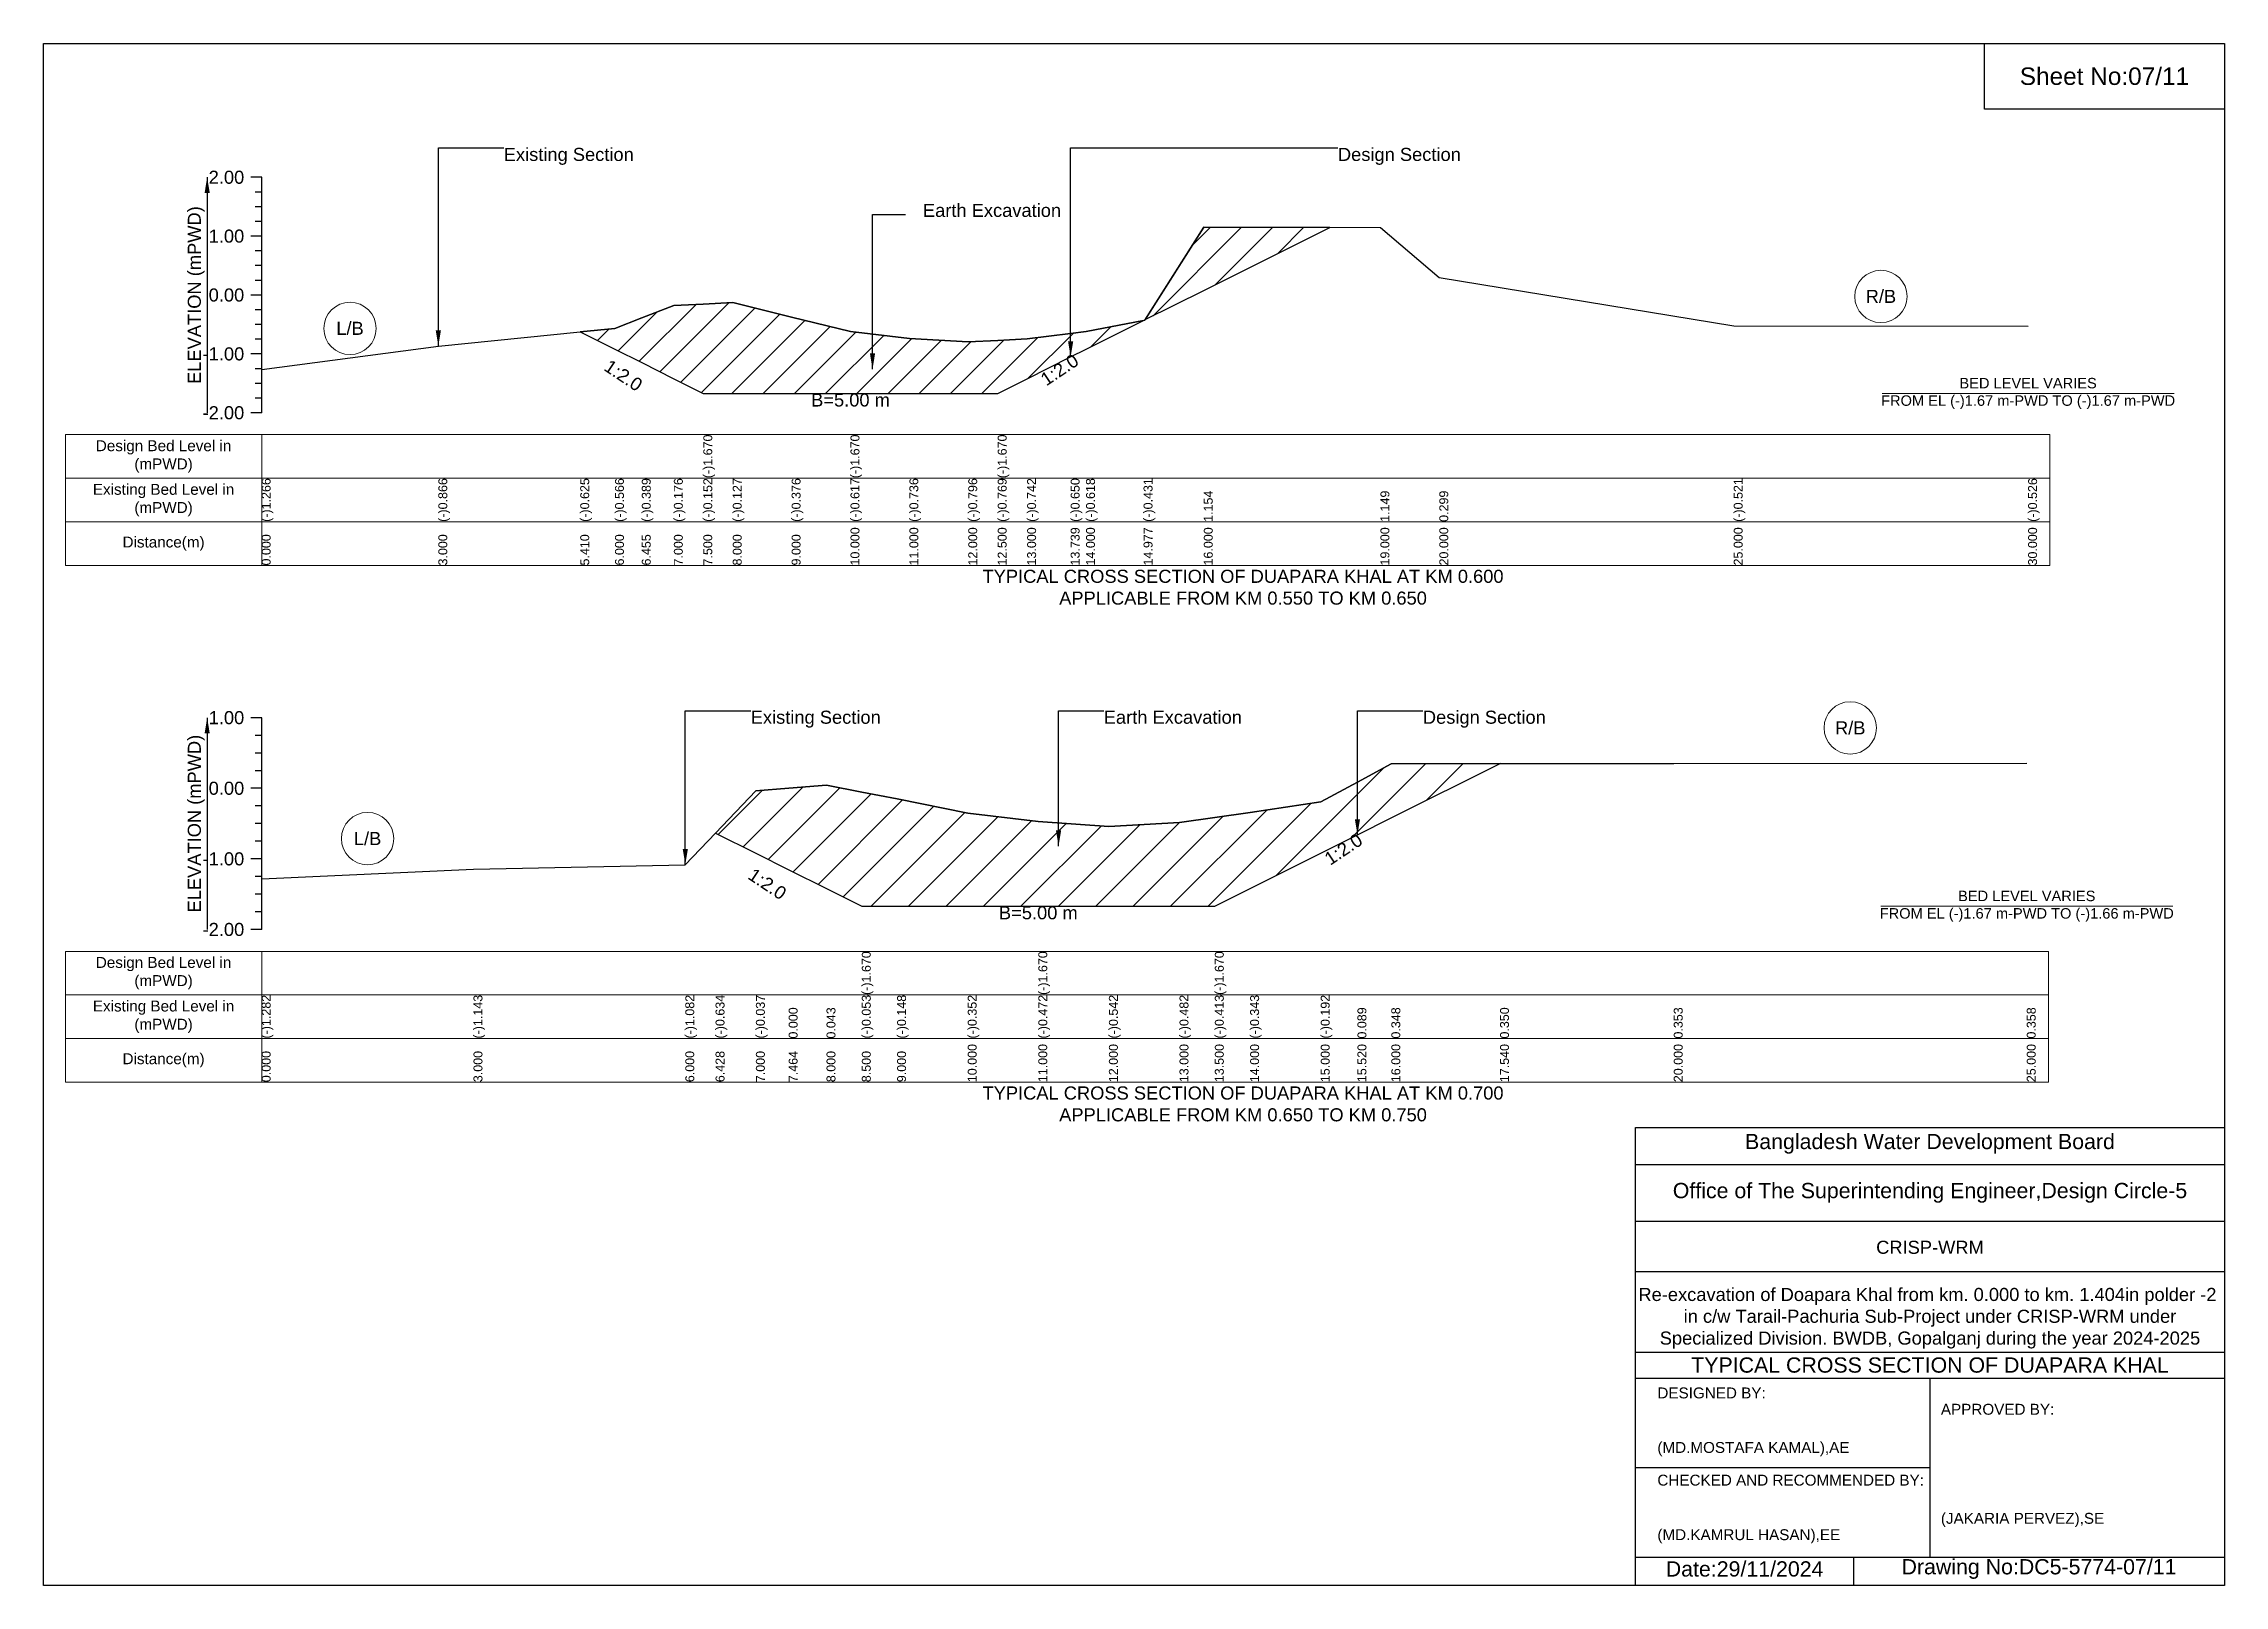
# Model space of a CAD drawing. Header units: inches. Extents: x 91000 to 218000, y -5656 to 7598.
# Drawn here: x 160000 to 168000, y -5656 to 0 of the extents above; entities that cross this region are included whole.
import ezdxf

# ---------------------------------------------------------------- set-up
doc = ezdxf.new("R2010")
doc.units = ezdxf.units.IN
doc.header["$LTSCALE"] = 7
doc.header["$MEASUREMENT"] = 0
for name, color, linetype, lineweight in [('Cross section Data Border', 7, 'Continuous', 9), ('Cross Section Labels', 7, 'Continuous', 9), ('Existing_Bed_Level for Xsection', 7, 'Continuous', 25)]:
    doc.layers.add(name, color=color, linetype=linetype, lineweight=lineweight)
doc.styles.get("Standard").update_dxf_attribs({"font": 'arial.ttf'})
doc.dimstyles.get("Standard").update_dxf_attribs({"dimtxt": 0.18, "dimasz": 0.18, "dimexe": 0.18, "dimexo": 0.0625, "dimgap": 0.09, "dimtad": 0, "dimtih": 1, "dimtoh": 1, "dimdec": 4, "dimzin": 0, "dimdsep": 46, "dimtxsty": 'Standard', "dimcen": 0.09, "dimadec": 0, "dimazin": 0, "dimtfac": 1, "dimtdec": 4, "dimtofl": 0, "dimtmove": 0, "dimatfit": 3, "dimfxl": 1, "dimtolj": 1, "dimtzin": 0, "dimarcsym": 0})

msp = doc.modelspace()

# ---------------------------------------------------------------- texts
at = {"attachment_point": 5}
for s, insert, char_height in [('Sheet No:07/11', (167560, -120), 64), ('Bangladesh Water Development Board', (166920, -4036), 56), ('Office of The Superintending Engineer,Design Circle-5', (166920, -4216), 56)]:
    msp.add_mtext(s, dxfattribs=dict(at, insert=insert, char_height=char_height))
for s, insert, char_height, width, attachment_point in [('CRISP-WRM', (166920, -4416), 48, 2240, 5), ('Re-excavation of Doapara Khal from km. 0.000 to km. 1.404in polder -2  in c/w Tarail-Pachuria Sub-Project under CRISP-WRM under Specialized Division. BWDB, Gopalganj during the year 2024-2025', (166920, -4676), 48, 2160, 5), ('TYPICAL CROSS SECTION OF DUAPARA KHAL', (166920, -4848), 56, 2240, 5), ('DESIGNED BY:^J^J^J(MD.MOSTAFA KAMAL),AE', (165920, -5056), 40, 1120, 4), ('APPROVED BY:^J^J^J^J^J^J(JAKARIA PERVEZ),SE', (166960, -5216), 40, 1120, 4), ('CHECKED AND RECOMMENDED BY:^J^J^J(MD.KAMRUL HASAN),EE', (165920, -5376), 40, 1120, 4), ('Date:29/11/2024', (166240, -5596), 56, 1120, 5), ('Drawing No:DC5-5774-07/11', (167320, -5596), 56, 1760, 5)]:
    msp.add_mtext(s, dxfattribs=dict(insert=insert, char_height=char_height, width=width, attachment_point=attachment_point))
at = {"layer": 'Cross section Data Border', "char_height": 40, "width": 640, "attachment_point": 5}
for s, insert in [('Design Bed Level in (mPWD)', (160440, -1514.5)), ('Existing Bed Level in (mPWD)', (160440, -1674.5)), ('Distance(m)', (160440, -1834.5)), ('Design Bed Level in (mPWD)', (160440, -3410)), ('Existing Bed Level in (mPWD)', (160440, -3570)), ('Distance(m)', (160440, -3730))]:
    msp.add_mtext(s, dxfattribs=dict(at, insert=insert))
at = {"layer": 'Cross Section Labels'}
for s, insert, char_height, attachment_point in [('Existing Section', (161688, -382.5), 48, 1), ('Design Section', (164748.1, -382.5), 48, 1), ('Earth Excavation', (163225.7, -587.8), 48, 1), ('R/B', (166740, -927.6), 48, 5), ('L/B', (161124, -1044.8), 48, 5), ('BED LEVEL VARIES ^JFROM EL (-)1.67 m-PWD TO (-)1.67 m-PWD', (167280, -1283.3), 38.4, 5), ('B=5.00 m', (162960, -1283.3), 48, 2), ('TYPICAL CROSS SECTION OF DUAPARA KHAL AT KM 0.600^JAPPLICABLE FROM KM 0.550 TO KM 0.650', (164400, -1994.5), 48, 5), ('Existing Section', (162594, -2447.1), 48, 1), ('Earth Excavation', (163889, -2447.1), 48, 1), ('Design Section', (165059.7, -2447.1), 48, 1), ('R/B', (166627.5, -2510.4), 48, 5), ('L/B', (161188.5, -2916.5), 48, 5), ('BED LEVEL VARIES ^JFROM EL (-)1.67 m-PWD TO (-)1.66 m-PWD', (167275, -3164.5), 38.4, 5), ('B=5.00 m', (163649, -3164.5), 48, 2), ('TYPICAL CROSS SECTION OF DUAPARA KHAL AT KM 0.700^JAPPLICABLE FROM KM 0.650 TO KM 0.750', (164400, -3890), 48, 5)]:
    msp.add_mtext(s, dxfattribs=dict(at, insert=insert, char_height=char_height, attachment_point=attachment_point))
at = {"layer": 'Cross Section Labels', "char_height": 48, "attachment_point": 2}
for insert, rotation in [((162140.3, -1197.4), 326.30993), ((163713.6, -1176.5), 33.69007), ((164754.9, -2935.3), 33.69007), ((162668.5, -3062.7), 326.30993)]:
    msp.add_mtext('1:2.0', dxfattribs=dict(at, insert=insert, rotation=rotation))
at = {"layer": 'Existing_Bed_Level for Xsection', "char_height": 48, "attachment_point": 6}
for s, insert in [('2.00', (160736, -490.5)), ('1.00', (160736, -706.5)), ('0.00', (160736, -922.5)), ('-1.00', (160736, -1138.5)), ('-2.00', (160736, -1354.5)), ('1.00', (160736, -2473)), ('0.00', (160736, -2732)), ('-1.00', (160736, -2991)), ('-2.00', (160736, -3250))]:
    msp.add_mtext(s, dxfattribs=dict(at, insert=insert))
at = {"layer": 'Existing_Bed_Level for Xsection', "rotation": 90}
for s, insert, char_height, attachment_point in [('ELEVATION (mPWD)', (160560, -922.5), 48, 5), ('(-)1.670', (162420, -1594.5), 32.8, 1), ('(-)1.670', (162960, -1594.5), 32.8, 1), ('(-)1.670', (163500, -1594.5), 32.8, 1), ('(-)1.266', (160800, -1754.5), 32.8, 1), ('(-)0.866', (161448, -1754.5), 32.8, 1), ('(-)0.625', (161968.6, -1754.5), 32.8, 1), ('(-)0.566', (162096, -1754.5), 32.8, 1), ('(-)0.389', (162194.3, -1754.5), 32.8, 1), ('(-)0.176', (162312, -1754.5), 32.8, 1), ('(-)0.152', (162420, -1754.5), 32.8, 1), ('(-)0.127', (162528, -1754.5), 32.8, 1), ('(-)0.376', (162744, -1754.5), 32.8, 1), ('(-)0.617', (162960, -1754.5), 32.8, 1), ('(-)0.736', (163176, -1754.5), 32.8, 1), ('(-)0.796', (163392, -1754.5), 32.8, 1), ('(-)0.769', (163500, -1754.5), 32.8, 1), ('(-)0.742', (163608, -1754.5), 32.8, 1), ('(-)0.650', (163767.6, -1754.5), 32.8, 1), ('(-)0.618', (163824, -1754.5), 32.8, 1), ('(-)0.431', (164035.1, -1754.5), 32.8, 1), ('(-)0.521', (166200, -1754.5), 32.8, 1), ('(-)0.526', (167280, -1754.5), 32.8, 1), ('1.154', (164256, -1754.5), 32.8, 1), ('1.149', (164904, -1754.5), 32.8, 1), ('0.299', (165120, -1754.5), 32.8, 1), ('0.000', (160800, -1914.5), 32.8, 1), ('3.000', (161448, -1914.5), 32.8, 1), ('5.410', (161968.6, -1914.5), 32.8, 1), ('6.000', (162096, -1914.5), 32.8, 1), ('6.455', (162194.3, -1914.5), 32.8, 1), ('7.000', (162312, -1914.5), 32.8, 1), ('7.500', (162420, -1914.5), 32.8, 1), ('8.000', (162528, -1914.5), 32.8, 1), ('9.000', (162744, -1914.5), 32.8, 1), ('10.000', (162960, -1914.5), 32.8, 1), ('11.000', (163176, -1914.5), 32.8, 1), ('12.000', (163392, -1914.5), 32.8, 1), ('12.500', (163500, -1914.5), 32.8, 1), ('13.000', (163608, -1914.5), 32.8, 1), ('13.739', (163767.6, -1914.5), 32.8, 1), ('14.000', (163824, -1914.5), 32.8, 1), ('14.977', (164035.1, -1914.5), 32.8, 1), ('16.000', (164256, -1914.5), 32.8, 1), ('19.000', (164904, -1914.5), 32.8, 1), ('20.000', (165120, -1914.5), 32.8, 1), ('25.000', (166200, -1914.5), 32.8, 1), ('30.000', (167280, -1914.5), 32.8, 1), ('ELEVATION (mPWD)', (160560, -2861.5), 48, 5), ('(-)1.670', (163001.5, -3490), 32.8, 1), ('(-)1.670', (163649, -3490), 32.8, 1), ('(-)1.670', (164296.5, -3490), 32.8, 1), ('(-)1.282', (160800, -3650), 32.8, 1), ('(-)1.143', (161577, -3650), 32.8, 1), ('(-)1.082', (162354, -3650), 32.8, 1), ('(-)0.634', (162465, -3650), 32.8, 1), ('(-)0.037', (162613, -3650), 32.8, 1), ('(-)0.053', (163001.5, -3650), 32.8, 1), ('(-)0.148', (163131, -3650), 32.8, 1), ('(-)0.352', (163390, -3650), 32.8, 1), ('(-)0.472', (163649, -3650), 32.8, 1), ('(-)0.542', (163908, -3650), 32.8, 1), ('(-)0.482', (164167, -3650), 32.8, 1), ('(-)0.413', (164296.5, -3650), 32.8, 1), ('(-)0.343', (164426, -3650), 32.8, 1), ('(-)0.192', (164685, -3650), 32.8, 1), ('0.000', (162733.2, -3650), 32.8, 1), ('0.043', (162872, -3650), 32.8, 1), ('0.089', (164819.7, -3650), 32.8, 1), ('0.348', (164944, -3650), 32.8, 1), ('0.350', (165342.8, -3650), 32.8, 1), ('0.353', (165980, -3650), 32.8, 1), ('0.358', (167275, -3650), 32.8, 1), ('10.000', (163390, -3810), 32.8, 1), ('11.000', (163649, -3810), 32.8, 1), ('12.000', (163908, -3810), 32.8, 1), ('13.000', (164167, -3810), 32.8, 1), ('13.500', (164296.5, -3810), 32.8, 1), ('14.000', (164426, -3810), 32.8, 1), ('15.000', (164685, -3810), 32.8, 1), ('15.520', (164819.7, -3810), 32.8, 1), ('16.000', (164944, -3810), 32.8, 1), ('17.540', (165342.8, -3810), 32.8, 1), ('20.000', (165980, -3810), 32.8, 1), ('25.000', (167275, -3810), 32.8, 1), ('0.000', (160800, -3810), 32.8, 1), ('3.000', (161577, -3810), 32.8, 1), ('6.000', (162354, -3810), 32.8, 1), ('6.428', (162465, -3810), 32.8, 1), ('7.000', (162613, -3810), 32.8, 1), ('7.464', (162733.2, -3810), 32.8, 1), ('8.000', (162872, -3810), 32.8, 1), ('8.500', (163001.5, -3810), 32.8, 1), ('9.000', (163131, -3810), 32.8, 1)]:
    msp.add_mtext(s, dxfattribs=dict(at, insert=insert, char_height=char_height, attachment_point=attachment_point))

# ---------------------------------------------------------------- hatches: boundary and pattern name
at = {"layer": 'Existing_Bed_Level for Xsection'}
h = msp.add_hatch(dxfattribs=at)
h.set_pattern_fill('ANSI31', color=256, scale=648, style=0)
h.paths.add_polyline_path([(164041.4, -1012.6), (164256, -905.3), (164718.4, -674.1), (164256, -673.3)])
h = msp.add_hatch(dxfattribs=at)
h.set_pattern_fill('ANSI31', color=256, scale=648, style=0)
h.paths.add_polyline_path([(161968.6, -1057.5), (162096, -1121.3), (162194.3, -1170.4), (162312, -1229.3), (162420, -1283.3), (162528, -1283.3), (162744, -1283.3), (162960, -1283.3), (163176, -1283.3), (163392, -1283.3), (163500, -1283.3), (163608, -1229.3), (163767.6, -1149.5), (163824, -1121.3), (164035.1, -1015.7), (163824, -1056), (163767.6, -1063), (163608, -1082.8), (163500, -1088.6), (163392, -1094.5), (163176, -1081.5), (162960, -1055.8), (162744, -1003.8), (162528, -950), (162420, -955.3), (162312, -960.6), (162194.3, -1006.5), (162096, -1044.8)])
h = msp.add_hatch(dxfattribs=at)
h.set_pattern_fill('ANSI31', color=256, scale=777, style=0)
h.paths.add_polyline_path([(162465, -2896.2), (162613, -2970.2), (162733.2, -3030.4), (162872, -3099.7), (163001.5, -3164.5), (163131, -3164.5), (163390, -3164.5), (163649, -3164.5), (163908, -3164.5), (164167, -3164.5), (164296.5, -3164.5), (164426, -3099.7), (164685, -2970.2), (164819.7, -2902.9), (164944, -2840.7), (165342.8, -2641.3), (164944, -2641.8), (164819.7, -2709), (164685, -2781.7), (164426, -2820.8), (164296.5, -2838.8), (164167, -2856.8), (163908, -2872.3), (163649, -2854.2), (163390, -2823.1), (163131, -2770.3), (163001.5, -2745.6), (162872, -2720.8), (162733.2, -2731.9), (162613, -2741.5)])

# ---------------------------------------------------------------- linework, layer by layer
for points in [[(160000, 0), (168000, 0), (168000, -5656), (160000, -5656)], [(167120, 0), (168000, 0), (168000, -240), (167120, -240)]]:
    msp.add_lwpolyline(points, close=True)
for points in [[(165840, -5656), (165840, -3976), (168000, -3976)], [(165840, -4112), (168000, -4112)], [(165840, -4320), (168000, -4320)], [(165840, -4504), (168000, -4504)], [(165840, -4800), (168000, -4800)], [(165840, -4896), (168000, -4896)], [(166920, -4896), (166920, -5552)], [(165840, -5224), (166920, -5224)], [(165840, -5552), (168000, -5552)], [(166640, -5552), (166640, -5656)]]:
    msp.add_lwpolyline(points)
at = {"layer": 'Cross section Data Border'}
for points in [[(160080, -1434.5), (167360, -1434.5), (167360, -1914.5), (160080, -1914.5)], [(160080, -3330), (167355, -3330), (167355, -3810), (160080, -3810)]]:
    msp.add_lwpolyline(points, close=True, dxfattribs=at)
for points in [[(160800, -1434.5), (160800, -1914.5)], [(160080, -1594.5), (167360, -1594.5)], [(160080, -1754.5), (167360, -1754.5)], [(160800, -3330), (160800, -3810)], [(160080, -3490), (167355, -3490)], [(160080, -3650), (167355, -3650)]]:
    msp.add_lwpolyline(points, dxfattribs=at)
at = {"layer": 'Cross Section Labels'}
for points in [[(166744.2, -1283.3), (167815.8, -1283.3)], [(166739.2, -3164.5), (167810.8, -3164.5)]]:
    msp.add_lwpolyline(points, dxfattribs=at)
for centre in [(166740, -927.6), (161124, -1044.8), (166627.5, -2510.4), (161188.5, -2916.5)]:
    msp.add_circle(centre, 96, dxfattribs=at)
at = {"layer": 'Existing_Bed_Level for Xsection'}
for points in [[(160800, -490.5), (160760, -490.5)], [(160800, -544.5), (160776, -544.5)], [(160800, -1354.5), (160800, -1138.5), (160800, -922.5), (160800, -706.5), (160800, -490.5)], [(160800, -598.5), (160776, -598.5)], [(160800, -706.5), (160760, -706.5)], [(160800, -652.5), (160776, -652.5)], [(160800, -1196), (161448, -1109.6), (161968.6, -1057.5), (162096, -1044.8), (162194.3, -1006.5), (162312, -960.6), (162420, -955.3), (162420, -955.3), (162528, -950), (162744, -1003.8), (162960, -1055.8), (162960, -1055.8), (163176, -1081.5), (163392, -1094.5), (163500, -1088.6), (163500, -1088.6), (163608, -1082.8), (163767.6, -1063), (163824, -1056), (164035.1, -1015.7), (164040, -1014.8), (164256, -673.3), (164904, -674.4), (165120, -858), (166200, -1035.1), (167280, -1036.2)], [(160800, -760.5), (160776, -760.5)], [(160800, -814.5), (160776, -814.5)], [(160800, -868.5), (160776, -868.5)], [(160800, -922.5), (160760, -922.5)], [(160800, -976.5), (160776, -976.5)], [(160800, -1030.5), (160776, -1030.5)], [(160800, -1084.5), (160776, -1084.5)], [(160800, -1138.5), (160760, -1138.5)], [(160800, -1192.5), (160776, -1192.5)], [(160800, -1246.5), (160776, -1246.5)], [(160800, -1354.5), (160760, -1354.5)], [(160800, -1300.5), (160776, -1300.5)], [(160800, -2473), (160760, -2473)], [(160800, -3250), (160800, -2991), (160800, -2732), (160800, -2473)], [(160800, -2537.7), (160776, -2537.7)], [(160800, -2602.5), (160776, -2602.5)], [(160800, -3064), (161577, -3028), (162354, -3012.2), (162465, -2896.2), (162613, -2741.5), (162733.2, -2731.9), (162872, -2720.8), (163001.5, -2745.6), (163001.5, -2745.6), (163131, -2770.3), (163390, -2823.1), (163649, -2854.2), (163649, -2854.2), (163908, -2872.3), (164167, -2856.8), (164296.5, -2838.8), (164296.5, -2838.8), (164426, -2820.8), (164685, -2781.7), (164819.7, -2709), (164944, -2641.8), (165342.8, -2641.3), (165980, -2640.5), (167275, -2639.2)], [(160800, -2667.2), (160776, -2667.2)], [(160800, -2732), (160760, -2732)], [(160800, -2796.7), (160776, -2796.7)], [(160800, -2861.5), (160776, -2861.5)], [(160800, -2926.2), (160776, -2926.2)], [(160800, -2991), (160760, -2991)], [(160800, -3055.7), (160776, -3055.7)], [(160800, -3120.5), (160776, -3120.5)], [(160800, -3185.2), (160776, -3185.2)], [(160800, -3250), (160760, -3250)]]:
    msp.add_lwpolyline(points, dxfattribs=at)
for points in [[(164041.4, -1012.6), (164256, -905.3), (164718.4, -674.1), (164256, -673.3)], [(161968.6, -1057.5), (161968.6, -1057.5), (162096, -1121.3), (162194.3, -1170.4), (162312, -1229.3), (162420, -1283.3), (162420, -1283.3), (162528, -1283.3), (162744, -1283.3), (162960, -1283.3), (162960, -1283.3), (163176, -1283.3), (163392, -1283.3), (163500, -1283.3), (163500, -1283.3), (163608, -1229.3), (163767.6, -1149.5), (163824, -1121.3), (164035.1, -1015.7), (164035.1, -1015.7), (164035.1, -1015.7), (163824, -1056), (163767.6, -1063), (163608, -1082.8), (163500, -1088.6), (163500, -1088.6), (163392, -1094.5), (163176, -1081.5), (162960, -1055.8), (162960, -1055.8), (162744, -1003.8), (162528, -950), (162420, -955.3), (162420, -955.3), (162312, -960.6), (162194.3, -1006.5), (162096, -1044.8), (161968.6, -1057.5)], [(162465, -2896.2), (162465, -2896.2), (162613, -2970.2), (162733.2, -3030.4), (162872, -3099.7), (163001.5, -3164.5), (163001.5, -3164.5), (163131, -3164.5), (163390, -3164.5), (163649, -3164.5), (163649, -3164.5), (163908, -3164.5), (164167, -3164.5), (164296.5, -3164.5), (164296.5, -3164.5), (164426, -3099.7), (164685, -2970.2), (164819.7, -2902.9), (164944, -2840.7), (165342.8, -2641.3), (165342.8, -2641.3), (165342.8, -2641.3), (164944, -2641.8), (164819.7, -2709), (164685, -2781.7), (164426, -2820.8), (164296.5, -2838.8), (164296.5, -2838.8), (164167, -2856.8), (163908, -2872.3), (163649, -2854.2), (163649, -2854.2), (163390, -2823.1), (163131, -2770.3), (163001.5, -2745.6), (163001.5, -2745.6), (162872, -2720.8), (162733.2, -2731.9), (162613, -2741.5), (162465, -2896.2)]]:
    msp.add_lwpolyline(points, close=True, dxfattribs=at)

msp.set_redraw_order([(e.dxf.handle, doc.entitydb.next_handle()) for e in msp.query("TEXT MTEXT ATTDEF DIMENSION ARC_DIMENSION")])  # texts and dimensions are drawn at this point

# ---------------------------------------------------------------- leaders
at = {"layer": 'Cross Section Labels', "annotation_type": 0, "has_hookline": 1, "hookline_direction": 0}
for points, text_width in [([(161448, -1109.6), (161448, -382.5), (161687.9, -382.5)], 467.2), ([(163767.6, -1149.5), (163767.6, -382.5), (164748.1, -382.5)], 441.2), ([(163040.8, -1194.3), (163040.8, -626.6), (163161.5, -626.6)], 497), ([(162354, -3012.2), (162354, -2447.1), (162593.9, -2447.1)], 467.2), ([(163723.2, -2944.1), (163723.2, -2447.1), (163888.9, -2447.1)], 497), ([(164819.7, -2902.9), (164819.7, -2447.1), (165059.6, -2447.1)], 441.2)]:
    msp.add_leader(points, dimstyle='Standard', override={"dimasz": 57.6}, dxfattribs=dict(at, text_width=text_width))
at = {"layer": 'Existing_Bed_Level for Xsection'}
for points in [[(160600, -490.5), (160600, -1354.5)], [(160600, -2473), (160600, -3250)]]:
    msp.add_leader(points, dimstyle='Standard', override={"dimasz": 57.6}, dxfattribs=at)

doc.saveas('drawing.dxf')
